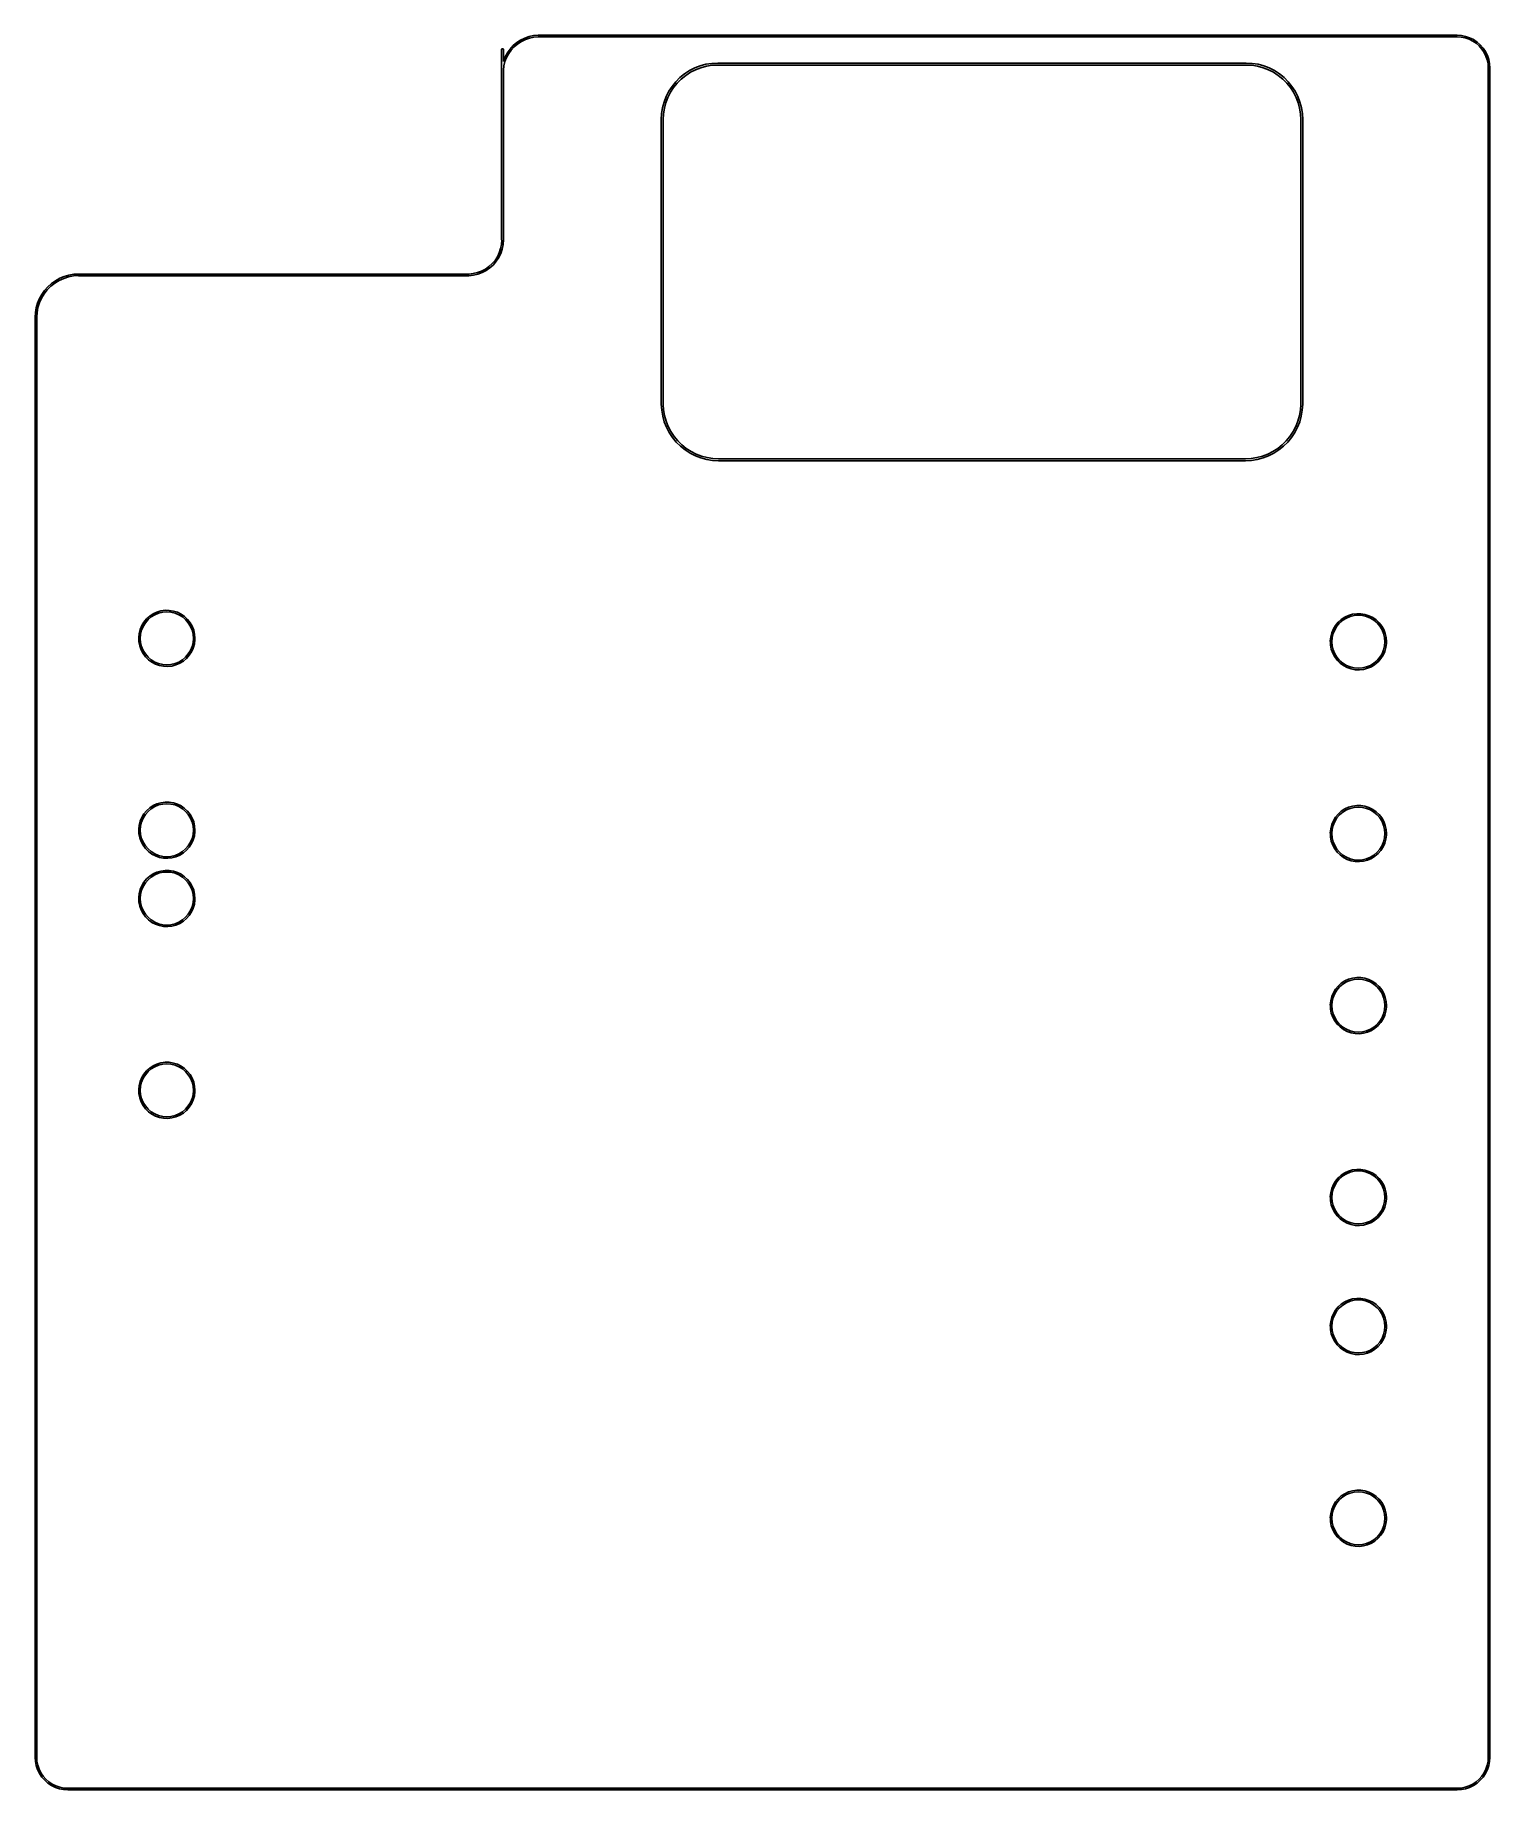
# Model space of a CAD drawing. Extents: x 3.4 to 6.82, y -5.84 to -1.72.
import ezdxf

# ---------------------------------------------------------------- set-up
doc = ezdxf.new("R2010")
doc.units = 0
doc.header["$MEASUREMENT"] = 0
doc.layers.add('BLACK', color=7, linetype='CONTINUOUS')

msp = doc.modelspace()

# ---------------------------------------------------------------- linework, layer by layer
at = {"layer": 'BLACK', "linetype": 'CONTINUOUS'}
for p, q in [((4.54223, -1.73177), (4.55195, -1.72697)), ((4.55195, -1.72697), (4.56219, -1.72339)), ((4.56321, -1.72702), (4.55341, -1.73045)), ((4.56219, -1.72339), (4.57279, -1.72109)), ((4.57336, -1.72482), (4.56321, -1.72702)), ((4.57279, -1.72109), (4.58359, -1.7201)), ((4.5837, -1.72387), (4.57336, -1.72482)), ((4.58359, -1.7201), (4.59424, -1.72043)), ((4.59374, -1.72419), (4.5837, -1.72387)), ((4.59407, -1.72436), (4.59374, -1.72419)), ((4.59416, -1.72433), (4.59407, -1.72436)), ((4.59425, -1.72437), (4.59416, -1.72433)), ((4.59424, -1.72043), (4.59425, -1.72043)), ((4.59425, -1.72043), (6.73913, -1.72043)), ((6.73913, -1.72437), (4.59425, -1.72437)), ((6.73913, -1.72043), (6.74918, -1.72109)), ((6.73946, -1.72423), (6.73913, -1.72437)), ((6.74868, -1.72484), (6.73946, -1.72423)), ((6.75807, -1.7267), (6.74868, -1.72484)), ((6.74918, -1.72109), (6.75905, -1.72305)), ((6.76714, -1.72978), (6.75807, -1.7267)), ((6.75905, -1.72305), (6.76858, -1.72629)), ((6.76858, -1.72629), (6.77761, -1.73074)), ((4.49779, -1.75409), (4.49837, -1.7527)), ((4.49779, -2.20079), (4.49779, -1.75409)), ((4.49837, -1.7527), (4.49976, -1.75212)), ((4.49976, -1.75212), (4.50115, -1.7527)), ((4.50115, -1.7527), (4.50173, -1.75409)), ((4.50173, -1.75409), (4.50173, -1.78237)), ((4.50603, -1.77107), (4.51123, -1.76154)), ((4.51442, -1.76355), (4.50945, -1.77267)), ((4.51123, -1.76154), (4.51754, -1.75273)), ((4.52047, -1.75511), (4.51442, -1.76355)), ((4.51754, -1.75273), (4.52489, -1.74475)), ((4.52751, -1.74747), (4.52047, -1.75511)), ((4.52489, -1.74475), (4.53316, -1.73773)), ((4.53542, -1.74075), (4.52751, -1.74747)), ((4.53316, -1.73773), (4.54223, -1.73177)), ((4.5441, -1.73505), (4.53542, -1.74075)), ((4.55341, -1.73045), (4.5441, -1.73505)), ((6.77572, -1.73401), (6.76714, -1.72978)), ((6.78368, -1.73933), (6.77572, -1.73401)), ((6.77761, -1.73074), (6.78599, -1.73633)), ((6.79088, -1.74565), (6.78368, -1.73933)), ((6.78599, -1.73633), (6.79355, -1.74297)), ((6.79719, -1.75284), (6.79088, -1.74565)), ((6.79355, -1.74297), (6.80019, -1.75054)), ((6.80251, -1.7608), (6.79719, -1.75284)), ((6.80019, -1.75054), (6.80579, -1.75891)), ((6.80675, -1.76939), (6.80251, -1.7608)), ((6.80579, -1.75891), (6.81024, -1.76794)), ((6.80982, -1.77846), (6.80675, -1.76939)), ((6.81024, -1.76794), (6.81348, -1.77748)), ((4.50173, -1.78237), (4.50204, -1.78115)), ((4.50302, -1.79237), (4.50173, -1.80215)), ((4.50173, -1.80215), (4.50173, -2.20079)), ((4.50204, -1.78115), (4.50603, -1.77107)), ((4.50563, -1.78232), (4.50302, -1.79237)), ((4.50945, -1.77267), (4.50563, -1.78232)), ((4.91605, -1.81976), (4.92682, -1.81104)), ((4.92682, -1.81104), (4.93844, -1.80349)), ((4.94072, -1.80743), (4.9295, -1.81472)), ((4.93844, -1.80349), (4.95079, -1.7972)), ((4.95264, -1.80136), (4.94072, -1.80743)), ((4.95079, -1.7972), (4.96372, -1.79224)), ((4.96513, -1.79656), (4.95264, -1.80136)), ((4.96372, -1.79224), (4.9771, -1.78865)), ((4.97805, -1.7931), (4.96513, -1.79656)), ((4.9771, -1.78865), (4.99079, -1.78648)), ((4.99126, -1.79101), (4.97805, -1.7931)), ((4.99079, -1.78648), (5.00462, -1.78576)), ((5.00425, -1.79033), (4.99126, -1.79101)), ((5.00462, -1.79048), (5.00425, -1.79033)), ((5.00462, -1.78576), (5.00462, -1.78576)), ((5.00462, -1.78576), (6.24462, -1.78576)), ((6.24462, -1.79048), (5.00462, -1.79048)), ((6.24462, -1.78576), (6.25846, -1.78648)), ((6.245, -1.79033), (6.24462, -1.79048)), ((6.25798, -1.79101), (6.245, -1.79033)), ((6.2712, -1.7931), (6.25798, -1.79101)), ((6.25846, -1.78648), (6.27214, -1.78865)), ((6.28412, -1.79656), (6.2712, -1.7931)), ((6.27214, -1.78865), (6.28552, -1.79224)), ((6.29661, -1.80136), (6.28412, -1.79656)), ((6.28552, -1.79224), (6.29846, -1.7972)), ((6.30853, -1.80743), (6.29661, -1.80136)), ((6.29846, -1.7972), (6.3108, -1.80349)), ((6.31975, -1.81472), (6.30853, -1.80743)), ((6.3108, -1.80349), (6.32242, -1.81104)), ((6.32242, -1.81104), (6.33319, -1.81976)), ((6.81169, -1.78784), (6.80982, -1.77846)), ((6.8123, -1.79707), (6.81169, -1.78784)), ((6.81216, -1.7974), (6.8123, -1.79707)), ((6.81216, -5.7598), (6.81216, -1.7974)), ((6.81348, -1.77748), (6.81544, -1.78735)), ((6.81544, -1.78735), (6.8161, -1.7974)), ((6.8161, -1.7974), (6.8161, -5.7598)), ((4.8837, -1.86428), (4.88999, -1.85194)), ((4.88999, -1.85194), (4.89754, -1.84032)), ((4.90122, -1.84299), (4.89393, -1.85421)), ((4.89754, -1.84032), (4.90626, -1.82955)), ((4.90964, -1.8326), (4.90122, -1.84299)), ((4.90626, -1.82955), (4.91605, -1.81976)), ((4.9191, -1.82314), (4.90964, -1.8326)), ((4.9295, -1.81472), (4.9191, -1.82314)), ((6.33015, -1.82314), (6.31975, -1.81472)), ((6.33961, -1.8326), (6.33015, -1.82314)), ((6.33319, -1.81976), (6.34299, -1.82955)), ((6.34803, -1.84299), (6.33961, -1.8326)), ((6.34299, -1.82955), (6.35171, -1.84032)), ((6.35531, -1.85421), (6.34803, -1.84299)), ((6.35171, -1.84032), (6.35925, -1.85194)), ((6.35925, -1.85194), (6.36554, -1.86428)), ((4.87299, -1.90429), (4.87515, -1.8906)), ((4.87515, -1.8906), (4.87874, -1.87722)), ((4.8796, -1.89155), (4.87751, -1.90476)), ((4.87874, -1.87722), (4.8837, -1.86428)), ((4.88307, -1.87862), (4.8796, -1.89155)), ((4.88786, -1.86613), (4.88307, -1.87862)), ((4.89393, -1.85421), (4.88786, -1.86613)), ((6.36139, -1.86613), (6.35531, -1.85421)), ((6.36618, -1.87862), (6.36139, -1.86613)), ((6.36554, -1.86428), (6.37051, -1.87722)), ((6.36964, -1.89155), (6.36618, -1.87862)), ((6.37174, -1.90476), (6.36964, -1.89155)), ((6.37051, -1.87722), (6.37409, -1.8906)), ((6.37409, -1.8906), (6.37626, -1.90429)), ((4.87226, -1.91812), (4.87299, -1.90429)), ((4.87226, -2.5862), (4.87226, -1.91812)), ((4.87751, -1.90476), (4.87683, -1.91775)), ((4.87683, -1.91775), (4.87698, -1.91812)), ((4.87698, -1.91812), (4.87698, -2.5862)), ((6.37242, -1.91774), (6.37174, -1.90476)), ((6.37226, -1.91812), (6.37242, -1.91774)), ((6.37226, -2.5862), (6.37226, -1.91812)), ((6.37626, -1.90429), (6.37699, -1.91812)), ((6.37699, -1.91812), (6.37698, -1.91812)), ((6.37698, -1.91812), (6.37698, -2.5862)), ((4.49215, -2.23071), (4.49536, -2.22101)), ((4.49536, -2.22101), (4.4973, -2.21098)), ((4.49901, -2.22197), (4.49565, -2.23212)), ((4.4973, -2.21098), (4.49793, -2.20113)), ((4.49793, -2.20113), (4.49779, -2.20079)), ((4.50105, -2.21146), (4.49901, -2.22197)), ((4.50173, -2.20079), (4.50105, -2.21146)), ((4.45968, -2.26907), (4.46803, -2.26319)), ((4.46803, -2.26319), (4.47558, -2.2563)), ((4.47829, -2.25892), (4.4704, -2.26613)), ((4.47558, -2.2563), (4.48218, -2.2485)), ((4.48521, -2.25075), (4.47829, -2.25892)), ((4.48218, -2.2485), (4.48773, -2.23993)), ((4.49102, -2.24177), (4.48521, -2.25075)), ((4.48773, -2.23993), (4.49215, -2.23071)), ((4.49565, -2.23212), (4.49102, -2.24177)), ((3.43317, -2.31046), (3.44169, -2.30284)), ((3.44948, -2.30173), (3.44015, -2.30905)), ((3.44169, -2.30284), (3.45102, -2.29622)), ((3.45963, -2.2956), (3.44948, -2.30173)), ((3.45102, -2.29622), (3.46103, -2.29069)), ((3.47045, -2.29073), (3.45963, -2.2956)), ((3.46103, -2.29069), (3.47159, -2.28631)), ((3.48177, -2.2872), (3.47045, -2.29073)), ((3.47159, -2.28631), (3.48258, -2.28315)), ((3.49343, -2.28506), (3.48177, -2.2872)), ((3.48258, -2.28315), (3.49385, -2.28123)), ((3.50489, -2.28437), (3.49343, -2.28506)), ((3.49385, -2.28123), (3.50527, -2.28059)), ((3.50527, -2.28453), (3.50489, -2.28437)), ((3.50527, -2.28059), (3.50527, -2.28059)), ((3.50527, -2.28059), (4.42102, -2.28059)), ((4.42102, -2.28453), (3.50527, -2.28453)), ((4.42102, -2.28059), (4.42133, -2.28072)), ((4.42106, -2.28451), (4.42102, -2.28453)), ((4.42109, -2.28453), (4.42106, -2.28451)), ((4.43174, -2.28345), (4.42109, -2.28453)), ((4.42109, -2.28453), (4.42109, -2.28453)), ((4.42133, -2.28072), (4.43112, -2.27972)), ((4.43112, -2.27972), (4.44107, -2.2774)), ((4.44216, -2.28101), (4.43174, -2.28345)), ((4.44107, -2.2774), (4.45064, -2.27383)), ((4.45218, -2.27727), (4.44216, -2.28101)), ((4.45064, -2.27383), (4.45968, -2.26907)), ((4.46164, -2.27228), (4.45218, -2.27727)), ((4.4704, -2.26613), (4.46164, -2.27228)), ((3.40902, -2.34888), (3.4134, -2.33832)), ((3.4134, -2.33832), (3.41893, -2.32831)), ((3.41831, -2.33692), (3.41344, -2.34773)), ((3.42445, -2.32677), (3.41831, -2.33692)), ((3.41893, -2.32831), (3.42555, -2.31898)), ((3.43176, -2.31743), (3.42445, -2.32677)), ((3.42555, -2.31898), (3.43317, -2.31046)), ((3.44015, -2.30905), (3.43176, -2.31743)), ((3.4033, -2.38256), (3.40394, -2.37114)), ((3.4033, -5.7598), (3.4033, -2.38256)), ((3.40394, -2.37114), (3.40586, -2.35987)), ((3.40586, -2.35987), (3.40902, -2.34888)), ((3.40778, -2.37072), (3.40708, -2.38218)), ((3.40708, -2.38218), (3.40724, -2.38256)), ((3.40724, -2.38256), (3.40724, -5.7598)), ((3.40991, -2.35906), (3.40778, -2.37072)), ((3.41344, -2.34773), (3.40991, -2.35906)), ((4.87227, -2.58621), (4.87226, -2.5862)), ((4.87226, -2.58623), (4.87227, -2.58621)), ((4.87226, -2.58624), (4.87226, -2.58623)), ((4.87319, -2.60013), (4.87226, -2.58624)), ((4.87698, -2.5862), (4.87684, -2.58655)), ((4.87684, -2.58655), (4.87771, -2.59959)), ((6.37154, -2.59959), (6.37241, -2.58655)), ((6.37241, -2.58655), (6.37226, -2.5862)), ((6.37698, -2.58623), (6.37606, -2.60013)), ((6.37698, -2.5862), (6.37698, -2.58621)), ((6.37698, -2.58621), (6.37698, -2.58623)), ((6.37698, -2.58623), (6.37698, -2.58623)), ((4.87555, -2.61385), (4.87319, -2.60013)), ((4.87932, -2.62726), (4.87555, -2.61385)), ((4.87771, -2.59959), (4.87999, -2.61285)), ((4.88445, -2.6402), (4.87932, -2.62726)), ((4.87999, -2.61285), (4.88363, -2.6258)), ((4.88363, -2.6258), (4.88859, -2.63831)), ((6.36065, -2.63831), (6.36562, -2.6258)), ((6.36993, -2.62726), (6.36479, -2.6402)), ((6.36562, -2.6258), (6.36926, -2.61285)), ((6.36926, -2.61285), (6.37154, -2.59959)), ((6.3737, -2.61385), (6.36993, -2.62726)), ((6.37606, -2.60013), (6.3737, -2.61385)), ((4.8909, -2.65254), (4.88445, -2.6402)), ((4.88859, -2.63831), (4.89482, -2.65023)), ((4.8986, -2.66415), (4.8909, -2.65254)), ((4.89482, -2.65023), (4.90226, -2.66144)), ((4.90745, -2.6749), (4.8986, -2.66415)), ((4.90226, -2.66144), (4.91081, -2.67183)), ((4.91737, -2.68468), (4.90745, -2.6749)), ((4.91081, -2.67183), (4.92039, -2.68127)), ((6.32885, -2.68127), (6.33844, -2.67183)), ((6.3418, -2.6749), (6.33188, -2.68468)), ((6.33844, -2.67183), (6.34699, -2.66145)), ((6.35065, -2.66415), (6.3418, -2.6749)), ((6.34699, -2.66145), (6.35442, -2.65023)), ((6.35834, -2.65255), (6.35065, -2.66415)), ((6.35442, -2.65023), (6.36065, -2.63831)), ((6.36479, -2.6402), (6.35834, -2.65255)), ((4.92825, -2.69337), (4.91737, -2.68468)), ((4.92039, -2.68127), (4.9309, -2.68967)), ((4.93997, -2.70089), (4.92825, -2.69337)), ((4.9309, -2.68967), (4.94222, -2.69694)), ((4.9524, -2.70716), (4.93997, -2.70089)), ((4.94222, -2.69694), (4.95424, -2.70299)), ((4.96542, -2.71211), (4.9524, -2.70716)), ((4.95424, -2.70299), (4.96681, -2.70777)), ((4.97888, -2.71568), (4.96542, -2.71211)), ((4.96681, -2.70777), (4.97982, -2.71122)), ((4.99264, -2.71784), (4.97888, -2.71568)), ((4.97982, -2.71122), (4.99311, -2.71331)), ((4.99311, -2.71331), (5.00618, -2.71399)), ((5.00618, -2.71399), (5.00655, -2.71383)), ((5.00655, -2.71383), (6.2427, -2.71383)), ((6.2427, -2.71383), (6.24294, -2.71393)), ((6.24294, -2.71393), (6.24307, -2.71399)), ((6.24307, -2.71399), (6.25613, -2.71331)), ((6.25613, -2.71331), (6.26943, -2.71123)), ((6.27036, -2.71568), (6.25661, -2.71784)), ((6.26943, -2.71123), (6.28243, -2.70778)), ((6.28382, -2.71211), (6.27036, -2.71568)), ((6.28243, -2.70778), (6.29501, -2.703)), ((6.29684, -2.70716), (6.28382, -2.71211)), ((6.29501, -2.703), (6.30702, -2.69694)), ((6.30928, -2.7009), (6.29684, -2.70716)), ((6.30702, -2.69694), (6.31834, -2.68967)), ((6.321, -2.69337), (6.30928, -2.7009)), ((6.31834, -2.68967), (6.32885, -2.68127)), ((6.33188, -2.68468), (6.321, -2.69337)), ((5.00655, -2.71856), (4.99264, -2.71784)), ((6.2427, -2.71856), (5.00655, -2.71856)), ((6.25661, -2.71784), (6.2427, -2.71856)), ((6.2427, -2.71856), (6.2427, -2.71856)), ((3.66492, -3.08958), (3.67221, -3.08307)), ((3.6758, -3.08507), (3.66838, -3.09141)), ((3.67221, -3.08307), (3.68039, -3.07771)), ((3.68412, -3.07997), (3.6758, -3.08507)), ((3.68039, -3.07771), (3.68926, -3.07362)), ((3.69314, -3.07623), (3.68412, -3.07997)), ((3.68926, -3.07362), (3.69865, -3.07089)), ((3.70263, -3.07396), (3.69314, -3.07623)), ((3.69865, -3.07089), (3.70833, -3.06957)), ((3.71236, -3.07319), (3.70263, -3.07396)), ((3.70833, -3.06957), (3.71811, -3.0697)), ((3.72209, -3.07396), (3.71236, -3.07319)), ((3.71811, -3.0697), (3.72775, -3.07127)), ((3.73158, -3.07623), (3.72209, -3.07396)), ((3.72775, -3.07127), (3.73706, -3.07425)), ((3.7406, -3.07997), (3.73158, -3.07623)), ((3.73706, -3.07425), (3.74583, -3.07857)), ((3.74892, -3.08507), (3.7406, -3.07997)), ((3.74583, -3.07857), (3.75386, -3.08414)), ((3.75634, -3.09141), (3.74892, -3.08507)), ((3.75386, -3.08414), (3.76098, -3.09084)), ((6.46749, -3.09095), (6.47566, -3.08559)), ((6.47566, -3.08559), (6.48454, -3.0815)), ((6.48841, -3.08411), (6.4794, -3.08784)), ((6.48454, -3.0815), (6.49392, -3.07876)), ((6.4979, -3.08183), (6.48841, -3.08411)), ((6.49392, -3.07876), (6.50361, -3.07744)), ((6.50763, -3.08106), (6.4979, -3.08183)), ((6.50361, -3.07744), (6.51338, -3.07757)), ((6.51736, -3.08183), (6.50763, -3.08106)), ((6.51338, -3.07757), (6.52303, -3.07914)), ((6.52685, -3.08411), (6.51736, -3.08183)), ((6.52303, -3.07914), (6.53234, -3.08212)), ((6.53587, -3.08784), (6.52685, -3.08411)), ((6.53234, -3.08212), (6.5411, -3.08644)), ((6.5411, -3.08644), (6.54913, -3.09201)), ((3.64644, -3.13366), (3.64742, -3.12394)), ((3.64742, -3.12394), (3.64982, -3.11447)), ((3.64982, -3.11447), (3.6536, -3.10545)), ((3.65092, -3.12566), (3.65016, -3.13539)), ((3.6532, -3.11617), (3.65092, -3.12566)), ((3.65694, -3.10715), (3.6532, -3.11617)), ((3.6536, -3.10545), (3.65867, -3.0971)), ((3.66204, -3.09883), (3.65694, -3.10715)), ((3.65867, -3.0971), (3.66492, -3.08958)), ((3.66838, -3.09141), (3.66204, -3.09883)), ((3.76268, -3.09883), (3.75634, -3.09141)), ((3.76098, -3.09084), (3.76703, -3.09851)), ((3.76778, -3.10715), (3.76268, -3.09883)), ((3.76703, -3.09851), (3.77188, -3.107)), ((3.77151, -3.11617), (3.76778, -3.10715)), ((3.77379, -3.12566), (3.77151, -3.11617)), ((3.77188, -3.107), (3.77542, -3.11611)), ((3.77456, -3.13539), (3.77379, -3.12566)), ((3.77542, -3.11611), (3.77758, -3.12564)), ((3.77758, -3.12564), (3.7783, -3.13539)), ((6.44269, -3.13181), (6.4451, -3.12234)), ((6.4451, -3.12234), (6.44888, -3.11333)), ((6.44848, -3.12404), (6.4462, -3.13353)), ((6.45221, -3.11503), (6.44848, -3.12404)), ((6.44888, -3.11333), (6.45395, -3.10497)), ((6.45731, -3.1067), (6.45221, -3.11503)), ((6.45395, -3.10497), (6.4602, -3.09745)), ((6.46365, -3.09928), (6.45731, -3.1067)), ((6.4602, -3.09745), (6.46749, -3.09095)), ((6.47107, -3.09294), (6.46365, -3.09928)), ((6.4794, -3.08784), (6.47107, -3.09294)), ((6.54419, -3.09294), (6.53587, -3.08784)), ((6.55162, -3.09928), (6.54419, -3.09294)), ((6.54913, -3.09201), (6.55625, -3.09871)), ((6.55795, -3.1067), (6.55162, -3.09928)), ((6.55625, -3.09871), (6.5623, -3.10639)), ((6.56305, -3.11503), (6.55795, -3.1067)), ((6.5623, -3.10639), (6.56715, -3.11487)), ((6.56679, -3.12404), (6.56305, -3.11503)), ((6.56907, -3.13353), (6.56679, -3.12404)), ((6.56715, -3.11487), (6.5707, -3.12398)), ((6.5707, -3.12398), (6.57285, -3.13352)), ((3.64652, -3.13539), (3.64644, -3.13366)), ((3.6469, -3.14343), (3.64652, -3.13539)), ((3.64881, -3.15301), (3.6469, -3.14343)), ((3.65211, -3.16221), (3.64881, -3.15301)), ((3.65016, -3.13539), (3.65092, -3.14512)), ((3.65092, -3.14512), (3.6532, -3.15461)), ((3.65674, -3.17082), (3.65211, -3.16221)), ((3.6532, -3.15461), (3.65694, -3.16363)), ((3.65694, -3.16363), (3.66204, -3.17195)), ((3.76268, -3.17195), (3.76778, -3.16363)), ((3.77031, -3.16686), (3.76502, -3.17508)), ((3.76778, -3.16363), (3.77151, -3.15461)), ((3.77433, -3.15794), (3.77031, -3.16686)), ((3.77151, -3.15461), (3.77379, -3.14512)), ((3.77379, -3.14512), (3.77456, -3.13539)), ((3.77698, -3.14854), (3.77433, -3.15794)), ((3.77821, -3.13884), (3.77698, -3.14854)), ((3.7783, -3.13539), (3.77821, -3.13884)), ((6.44171, -3.14154), (6.44269, -3.13181)), ((6.44179, -3.14326), (6.44171, -3.14154)), ((6.44218, -3.1513), (6.44179, -3.14326)), ((6.44409, -3.16089), (6.44218, -3.1513)), ((6.44739, -3.17009), (6.44409, -3.16089)), ((6.4462, -3.13353), (6.44543, -3.14326)), ((6.44543, -3.14326), (6.4462, -3.15299)), ((6.4462, -3.15299), (6.44848, -3.16248)), ((6.44848, -3.16248), (6.45221, -3.1715)), ((6.56305, -3.1715), (6.56679, -3.16248)), ((6.5696, -3.16582), (6.56559, -3.17473)), ((6.56679, -3.16248), (6.56907, -3.15299)), ((6.56983, -3.14326), (6.56907, -3.13353)), ((6.56907, -3.15299), (6.56983, -3.14326)), ((6.57225, -3.15641), (6.5696, -3.16582)), ((6.57349, -3.14672), (6.57225, -3.15641)), ((6.57285, -3.13352), (6.57358, -3.14326)), ((6.57358, -3.14326), (6.57349, -3.14672)), ((3.66259, -3.17865), (3.65674, -3.17082)), ((3.66204, -3.17195), (3.66838, -3.17937)), ((3.66953, -3.18553), (3.66259, -3.17865)), ((3.66838, -3.17937), (3.6758, -3.18571)), ((3.67741, -3.19131), (3.66953, -3.18553)), ((3.6758, -3.18571), (3.68412, -3.19081)), ((3.68606, -3.19587), (3.67741, -3.19131)), ((3.68412, -3.19081), (3.69314, -3.19455)), ((3.69529, -3.19909), (3.68606, -3.19587)), ((3.69314, -3.19455), (3.70263, -3.19682)), ((3.70489, -3.20091), (3.69529, -3.19909)), ((3.70263, -3.19682), (3.71236, -3.19759)), ((3.71466, -3.20129), (3.70489, -3.20091)), ((3.71236, -3.19759), (3.72209, -3.19682)), ((3.72438, -3.20023), (3.71466, -3.20129)), ((3.72209, -3.19682), (3.73158, -3.19455)), ((3.73383, -3.19774), (3.72438, -3.20023)), ((3.73158, -3.19455), (3.7406, -3.19081)), ((3.74281, -3.19388), (3.73383, -3.19774)), ((3.7406, -3.19081), (3.74892, -3.18571)), ((3.75112, -3.18874), (3.74281, -3.19388)), ((3.74892, -3.18571), (3.75634, -3.17937)), ((3.75858, -3.18242), (3.75112, -3.18874)), ((3.75634, -3.17937), (3.76268, -3.17195)), ((3.76502, -3.17508), (3.75858, -3.18242)), ((6.45202, -3.1787), (6.44739, -3.17009)), ((6.45786, -3.18653), (6.45202, -3.1787)), ((6.45221, -3.1715), (6.45731, -3.17982)), ((6.45731, -3.17982), (6.46365, -3.18725)), ((6.46481, -3.19341), (6.45786, -3.18653)), ((6.46365, -3.18725), (6.47107, -3.19358)), ((6.47269, -3.19919), (6.46481, -3.19341)), ((6.47107, -3.19358), (6.4794, -3.19868)), ((6.48134, -3.20374), (6.47269, -3.19919)), ((6.4794, -3.19868), (6.48841, -3.20242)), ((6.49057, -3.20696), (6.48134, -3.20374)), ((6.48841, -3.20242), (6.4979, -3.2047)), ((6.50017, -3.20878), (6.49057, -3.20696)), ((6.4979, -3.2047), (6.50763, -3.20546)), ((6.50994, -3.20917), (6.50017, -3.20878)), ((6.50763, -3.20546), (6.51736, -3.2047)), ((6.51965, -3.2081), (6.50994, -3.20917)), ((6.51736, -3.2047), (6.52685, -3.20242)), ((6.5291, -3.20562), (6.51965, -3.2081)), ((6.52685, -3.20242), (6.53587, -3.19868)), ((6.53808, -3.20176), (6.5291, -3.20562)), ((6.53587, -3.19868), (6.54419, -3.19358)), ((6.5464, -3.19661), (6.53808, -3.20176)), ((6.54419, -3.19358), (6.55162, -3.18725)), ((6.55386, -3.1903), (6.5464, -3.19661)), ((6.55162, -3.18725), (6.55795, -3.17982)), ((6.5603, -3.18295), (6.55386, -3.1903)), ((6.55795, -3.17982), (6.56305, -3.1715)), ((6.56559, -3.17473), (6.5603, -3.18295)), ((3.65867, -3.5471), (3.66492, -3.53958)), ((3.66492, -3.53958), (3.67221, -3.53307)), ((3.6758, -3.53507), (3.66838, -3.54141)), ((3.67221, -3.53307), (3.68039, -3.52771)), ((3.68412, -3.52997), (3.6758, -3.53507)), ((3.68039, -3.52771), (3.68926, -3.52362)), ((3.69314, -3.52623), (3.68412, -3.52997)), ((3.68926, -3.52362), (3.69865, -3.52089)), ((3.70263, -3.52396), (3.69314, -3.52623)), ((3.69865, -3.52089), (3.70833, -3.51957)), ((3.71236, -3.52319), (3.70263, -3.52396)), ((3.70833, -3.51957), (3.71811, -3.5197)), ((3.72209, -3.52396), (3.71236, -3.52319)), ((3.71811, -3.5197), (3.72775, -3.52127)), ((3.73158, -3.52623), (3.72209, -3.52396)), ((3.72775, -3.52127), (3.73706, -3.52425)), ((3.7406, -3.52997), (3.73158, -3.52623)), ((3.73706, -3.52425), (3.74583, -3.52857)), ((3.74892, -3.53507), (3.7406, -3.52997)), ((3.74583, -3.52857), (3.75386, -3.53414)), ((3.75634, -3.54141), (3.74892, -3.53507)), ((3.75386, -3.53414), (3.76098, -3.54084)), ((6.46749, -3.54095), (6.47566, -3.53559)), ((6.4794, -3.53784), (6.47107, -3.54294)), ((6.47566, -3.53559), (6.48454, -3.5315)), ((6.48841, -3.53411), (6.4794, -3.53784)), ((6.48454, -3.5315), (6.49392, -3.52876)), ((6.4979, -3.53183), (6.48841, -3.53411)), ((6.49392, -3.52876), (6.50361, -3.52744)), ((6.50763, -3.53106), (6.4979, -3.53183)), ((6.50361, -3.52744), (6.51338, -3.52757)), ((6.51736, -3.53183), (6.50763, -3.53106)), ((6.51338, -3.52757), (6.52303, -3.52914)), ((6.52685, -3.53411), (6.51736, -3.53183)), ((6.52303, -3.52914), (6.53234, -3.53212)), ((6.53587, -3.53784), (6.52685, -3.53411)), ((6.53234, -3.53212), (6.5411, -3.53644)), ((6.54419, -3.54294), (6.53587, -3.53784)), ((6.5411, -3.53644), (6.54913, -3.54202)), ((3.64644, -3.58366), (3.64742, -3.57394)), ((3.64742, -3.57394), (3.64982, -3.56447)), ((3.64982, -3.56447), (3.6536, -3.55545)), ((3.65092, -3.57566), (3.65016, -3.58539)), ((3.6532, -3.56617), (3.65092, -3.57566)), ((3.65694, -3.55715), (3.6532, -3.56617)), ((3.6536, -3.55545), (3.65867, -3.5471)), ((3.66204, -3.54883), (3.65694, -3.55715)), ((3.66838, -3.54141), (3.66204, -3.54883)), ((3.76268, -3.54883), (3.75634, -3.54141)), ((3.76098, -3.54084), (3.76703, -3.54851)), ((3.76778, -3.55715), (3.76268, -3.54883)), ((3.76703, -3.54851), (3.77188, -3.557)), ((3.77151, -3.56617), (3.76778, -3.55715)), ((3.77379, -3.57566), (3.77151, -3.56617)), ((3.77188, -3.557), (3.77542, -3.56611)), ((3.77456, -3.58539), (3.77379, -3.57566)), ((3.77542, -3.56611), (3.77758, -3.57564)), ((3.77758, -3.57564), (3.7783, -3.58539)), ((6.44269, -3.58181), (6.4451, -3.57234)), ((6.4451, -3.57234), (6.44888, -3.56333)), ((6.44848, -3.57404), (6.4462, -3.58353)), ((6.45221, -3.56503), (6.44848, -3.57404)), ((6.44888, -3.56333), (6.45395, -3.55497)), ((6.45731, -3.5567), (6.45221, -3.56503)), ((6.45395, -3.55497), (6.4602, -3.54745)), ((6.46365, -3.54928), (6.45731, -3.5567)), ((6.4602, -3.54745), (6.46749, -3.54095)), ((6.47107, -3.54294), (6.46365, -3.54928)), ((6.55162, -3.54928), (6.54419, -3.54294)), ((6.54913, -3.54202), (6.55625, -3.54871)), ((6.55795, -3.5567), (6.55162, -3.54928)), ((6.55625, -3.54871), (6.5623, -3.55639)), ((6.56305, -3.56503), (6.55795, -3.5567)), ((6.5623, -3.55639), (6.56715, -3.56487)), ((6.56679, -3.57404), (6.56305, -3.56503)), ((6.56907, -3.58353), (6.56679, -3.57404)), ((6.56715, -3.56487), (6.5707, -3.57398)), ((6.5707, -3.57398), (6.57285, -3.58352)), ((3.64652, -3.58539), (3.64644, -3.58366)), ((3.6469, -3.59343), (3.64652, -3.58539)), ((3.64881, -3.60301), (3.6469, -3.59343)), ((3.65211, -3.61221), (3.64881, -3.60301)), ((3.65016, -3.58539), (3.65092, -3.59512)), ((3.65092, -3.59512), (3.6532, -3.60461)), ((3.65674, -3.62082), (3.65211, -3.61221)), ((3.6532, -3.60461), (3.65694, -3.61363)), ((3.66259, -3.62865), (3.65674, -3.62082)), ((3.65694, -3.61363), (3.66204, -3.62195)), ((3.66204, -3.62195), (3.66838, -3.62937)), ((3.75634, -3.62937), (3.76268, -3.62195)), ((3.76268, -3.62195), (3.76778, -3.61363)), ((3.77031, -3.61686), (3.76502, -3.62508)), ((3.76778, -3.61363), (3.77151, -3.60461)), ((3.77433, -3.60794), (3.77031, -3.61686)), ((3.77151, -3.60461), (3.77379, -3.59512)), ((3.77379, -3.59512), (3.77456, -3.58539)), ((3.77698, -3.59854), (3.77433, -3.60794)), ((3.77821, -3.58884), (3.77698, -3.59854)), ((3.7783, -3.58539), (3.77821, -3.58884)), ((6.44171, -3.59154), (6.44269, -3.58181)), ((6.44179, -3.59326), (6.44171, -3.59154)), ((6.44218, -3.6013), (6.44179, -3.59326)), ((6.44409, -3.61089), (6.44218, -3.6013)), ((6.44739, -3.62009), (6.44409, -3.61089)), ((6.4462, -3.58353), (6.44543, -3.59326)), ((6.44543, -3.59326), (6.4462, -3.60299)), ((6.4462, -3.60299), (6.44848, -3.61248)), ((6.45202, -3.6287), (6.44739, -3.62009)), ((6.44848, -3.61248), (6.45221, -3.6215)), ((6.45221, -3.6215), (6.45731, -3.62982)), ((6.55795, -3.62982), (6.56305, -3.6215)), ((6.56305, -3.6215), (6.56679, -3.61248)), ((6.5696, -3.61582), (6.56559, -3.62473)), ((6.56679, -3.61248), (6.56907, -3.60299)), ((6.56983, -3.59326), (6.56907, -3.58353)), ((6.56907, -3.60299), (6.56983, -3.59326)), ((6.57225, -3.60641), (6.5696, -3.61582)), ((6.57349, -3.59672), (6.57225, -3.60641)), ((6.57285, -3.58352), (6.57358, -3.59326)), ((6.57358, -3.59326), (6.57349, -3.59672)), ((3.66953, -3.63553), (3.66259, -3.62865)), ((3.66838, -3.62937), (3.6758, -3.63571)), ((3.67741, -3.64131), (3.66953, -3.63553)), ((3.6758, -3.63571), (3.68412, -3.64081)), ((3.68606, -3.64587), (3.67741, -3.64131)), ((3.68412, -3.64081), (3.69314, -3.64455)), ((3.69529, -3.64909), (3.68606, -3.64587)), ((3.69314, -3.64455), (3.70263, -3.64682)), ((3.70489, -3.65091), (3.69529, -3.64909)), ((3.70263, -3.64682), (3.71236, -3.64759)), ((3.71466, -3.65129), (3.70489, -3.65091)), ((3.71236, -3.64759), (3.72209, -3.64682)), ((3.72438, -3.65023), (3.71466, -3.65129)), ((3.72209, -3.64682), (3.73158, -3.64455)), ((3.73383, -3.64774), (3.72438, -3.65023)), ((3.73158, -3.64455), (3.7406, -3.64081)), ((3.74281, -3.64388), (3.73383, -3.64774)), ((3.7406, -3.64081), (3.74892, -3.63571)), ((3.75112, -3.63874), (3.74281, -3.64388)), ((3.74892, -3.63571), (3.75634, -3.62937)), ((3.75858, -3.63243), (3.75112, -3.63874)), ((3.76502, -3.62508), (3.75858, -3.63243)), ((6.45786, -3.63653), (6.45202, -3.6287)), ((6.45731, -3.62982), (6.46365, -3.63725)), ((6.46481, -3.64341), (6.45786, -3.63653)), ((6.46365, -3.63725), (6.47107, -3.64358)), ((6.47269, -3.64919), (6.46481, -3.64341)), ((6.47107, -3.64358), (6.4794, -3.64868)), ((6.48134, -3.65374), (6.47269, -3.64919)), ((6.4794, -3.64868), (6.48841, -3.65242)), ((6.49057, -3.65696), (6.48134, -3.65374)), ((6.48841, -3.65242), (6.4979, -3.6547)), ((6.50017, -3.65878), (6.49057, -3.65696)), ((6.4979, -3.6547), (6.50763, -3.65546)), ((6.50994, -3.65917), (6.50017, -3.65878)), ((6.50763, -3.65546), (6.51736, -3.6547)), ((6.51965, -3.6581), (6.50994, -3.65917)), ((6.51736, -3.6547), (6.52685, -3.65242)), ((6.5291, -3.65562), (6.51965, -3.6581)), ((6.52685, -3.65242), (6.53587, -3.64868)), ((6.53808, -3.65176), (6.5291, -3.65562)), ((6.53587, -3.64868), (6.54419, -3.64358)), ((6.5464, -3.64661), (6.53808, -3.65176)), ((6.54419, -3.64358), (6.55162, -3.63725)), ((6.55386, -3.6403), (6.5464, -3.64661)), ((6.55162, -3.63725), (6.55795, -3.62982)), ((6.5603, -3.63295), (6.55386, -3.6403)), ((6.56559, -3.62473), (6.5603, -3.63295)), ((3.65867, -3.70733), (3.66492, -3.69982)), ((3.66838, -3.70164), (3.66204, -3.70907)), ((3.66492, -3.69982), (3.67221, -3.69331)), ((3.6758, -3.69531), (3.66838, -3.70164)), ((3.67221, -3.69331), (3.68039, -3.68795)), ((3.68412, -3.69021), (3.6758, -3.69531)), ((3.68039, -3.68795), (3.68926, -3.68386)), ((3.69314, -3.68647), (3.68412, -3.69021)), ((3.68926, -3.68386), (3.69865, -3.68112)), ((3.70263, -3.68419), (3.69314, -3.68647)), ((3.69865, -3.68112), (3.70833, -3.6798)), ((3.71236, -3.68343), (3.70263, -3.68419)), ((3.70833, -3.6798), (3.71811, -3.67993)), ((3.72209, -3.68419), (3.71236, -3.68343)), ((3.71811, -3.67993), (3.72775, -3.6815)), ((3.73158, -3.68647), (3.72209, -3.68419)), ((3.72775, -3.6815), (3.73706, -3.68448)), ((3.7406, -3.69021), (3.73158, -3.68647)), ((3.73706, -3.68448), (3.74583, -3.68881)), ((3.74892, -3.69531), (3.7406, -3.69021)), ((3.74583, -3.68881), (3.75386, -3.69438)), ((3.75634, -3.70164), (3.74892, -3.69531)), ((3.75386, -3.69438), (3.76098, -3.70107)), ((3.76268, -3.70907), (3.75634, -3.70164)), ((3.76098, -3.70107), (3.76703, -3.70875)), ((3.64644, -3.7439), (3.64742, -3.73417)), ((3.64652, -3.74563), (3.64644, -3.7439)), ((3.6469, -3.75366), (3.64652, -3.74563)), ((3.64742, -3.73417), (3.64982, -3.7247)), ((3.64982, -3.7247), (3.6536, -3.71569)), ((3.65092, -3.7359), (3.65016, -3.74563)), ((3.65016, -3.74563), (3.65092, -3.75536)), ((3.6532, -3.72641), (3.65092, -3.7359)), ((3.65694, -3.71739), (3.6532, -3.72641)), ((3.6536, -3.71569), (3.65867, -3.70733)), ((3.66204, -3.70907), (3.65694, -3.71739)), ((3.76778, -3.71739), (3.76268, -3.70907)), ((3.76703, -3.70875), (3.77188, -3.71724)), ((3.77151, -3.72641), (3.76778, -3.71739)), ((3.77379, -3.7359), (3.77151, -3.72641)), ((3.77188, -3.71724), (3.77542, -3.72635)), ((3.77456, -3.74563), (3.77379, -3.7359)), ((3.77379, -3.75536), (3.77456, -3.74563)), ((3.77542, -3.72635), (3.77758, -3.73588)), ((3.77758, -3.73588), (3.7783, -3.74563)), ((3.7783, -3.74563), (3.77821, -3.74908)), ((3.64881, -3.76325), (3.6469, -3.75366)), ((3.65211, -3.77245), (3.64881, -3.76325)), ((3.65092, -3.75536), (3.6532, -3.76485)), ((3.65674, -3.78106), (3.65211, -3.77245)), ((3.6532, -3.76485), (3.65694, -3.77386)), ((3.66259, -3.78889), (3.65674, -3.78106)), ((3.65694, -3.77386), (3.66204, -3.78219)), ((3.66204, -3.78219), (3.66838, -3.78961)), ((3.75634, -3.78961), (3.76268, -3.78219)), ((3.76502, -3.78531), (3.75858, -3.79266)), ((3.76268, -3.78219), (3.76778, -3.77386)), ((3.77031, -3.77709), (3.76502, -3.78531)), ((3.76778, -3.77386), (3.77151, -3.76485)), ((3.77433, -3.76818), (3.77031, -3.77709)), ((3.77151, -3.76485), (3.77379, -3.75536)), ((3.77698, -3.75877), (3.77433, -3.76818)), ((3.77821, -3.74908), (3.77698, -3.75877)), ((3.66953, -3.79577), (3.66259, -3.78889)), ((3.66838, -3.78961), (3.6758, -3.79595)), ((3.67741, -3.80155), (3.66953, -3.79577)), ((3.6758, -3.79595), (3.68412, -3.80105)), ((3.68606, -3.8061), (3.67741, -3.80155)), ((3.68412, -3.80105), (3.69314, -3.80478)), ((3.69529, -3.80932), (3.68606, -3.8061)), ((3.69314, -3.80478), (3.70263, -3.80706)), ((3.70489, -3.81115), (3.69529, -3.80932)), ((3.70263, -3.80706), (3.71236, -3.80783)), ((3.71466, -3.81153), (3.70489, -3.81115)), ((3.71236, -3.80783), (3.72209, -3.80706)), ((3.72438, -3.81047), (3.71466, -3.81153)), ((3.72209, -3.80706), (3.73158, -3.80478)), ((3.73383, -3.80798), (3.72438, -3.81047)), ((3.73158, -3.80478), (3.7406, -3.80105)), ((3.74281, -3.80412), (3.73383, -3.80798)), ((3.7406, -3.80105), (3.74892, -3.79595)), ((3.75112, -3.79898), (3.74281, -3.80412)), ((3.74892, -3.79595), (3.75634, -3.78961)), ((3.75858, -3.79266), (3.75112, -3.79898)), ((6.45395, -3.95851), (6.4602, -3.951)), ((6.4602, -3.951), (6.46749, -3.94449)), ((6.47107, -3.94649), (6.46365, -3.95283)), ((6.46749, -3.94449), (6.47566, -3.93913)), ((6.4794, -3.94139), (6.47107, -3.94649)), ((6.47566, -3.93913), (6.48454, -3.93504)), ((6.48841, -3.93765), (6.4794, -3.94139)), ((6.48454, -3.93504), (6.49392, -3.9323)), ((6.4979, -3.93537), (6.48841, -3.93765)), ((6.49392, -3.9323), (6.50361, -3.93099)), ((6.50763, -3.93461), (6.4979, -3.93537)), ((6.50361, -3.93099), (6.51338, -3.93111)), ((6.51736, -3.93537), (6.50763, -3.93461)), ((6.51338, -3.93111), (6.52303, -3.93268)), ((6.52685, -3.93765), (6.51736, -3.93537)), ((6.52303, -3.93268), (6.53234, -3.93566)), ((6.53587, -3.94139), (6.52685, -3.93765)), ((6.53234, -3.93566), (6.5411, -3.93999)), ((6.54419, -3.94649), (6.53587, -3.94139)), ((6.5411, -3.93999), (6.54913, -3.94556)), ((6.55162, -3.95283), (6.54419, -3.94649)), ((6.54913, -3.94556), (6.55625, -3.95226)), ((6.44171, -3.99508), (6.44269, -3.98536)), ((6.44269, -3.98536), (6.4451, -3.97588)), ((6.4451, -3.97588), (6.44888, -3.96687)), ((6.4462, -3.98708), (6.44543, -3.99681)), ((6.44848, -3.97759), (6.4462, -3.98708)), ((6.45221, -3.96857), (6.44848, -3.97759)), ((6.44888, -3.96687), (6.45395, -3.95851)), ((6.45731, -3.96025), (6.45221, -3.96857)), ((6.46365, -3.95283), (6.45731, -3.96025)), ((6.55795, -3.96025), (6.55162, -3.95283)), ((6.55625, -3.95226), (6.5623, -3.95993)), ((6.56305, -3.96857), (6.55795, -3.96025)), ((6.5623, -3.95993), (6.56715, -3.96842)), ((6.56679, -3.97759), (6.56305, -3.96857)), ((6.56907, -3.98708), (6.56679, -3.97759)), ((6.56715, -3.96842), (6.5707, -3.97753)), ((6.56983, -3.99681), (6.56907, -3.98708)), ((6.5707, -3.97753), (6.57285, -3.98706)), ((6.57285, -3.98706), (6.57358, -3.99681)), ((6.44179, -3.99681), (6.44171, -3.99508)), ((6.44218, -4.00484), (6.44179, -3.99681)), ((6.44409, -4.01443), (6.44218, -4.00484)), ((6.44739, -4.02363), (6.44409, -4.01443)), ((6.44543, -3.99681), (6.4462, -4.00654)), ((6.4462, -4.00654), (6.44848, -4.01603)), ((6.45202, -4.03224), (6.44739, -4.02363)), ((6.44848, -4.01603), (6.45221, -4.02505)), ((6.45786, -4.04007), (6.45202, -4.03224)), ((6.45221, -4.02505), (6.45731, -4.03337)), ((6.45731, -4.03337), (6.46365, -4.04079)), ((6.55162, -4.04079), (6.55795, -4.03337)), ((6.55795, -4.03337), (6.56305, -4.02505)), ((6.56559, -4.02827), (6.5603, -4.03649)), ((6.56305, -4.02505), (6.56679, -4.01603)), ((6.5696, -4.01936), (6.56559, -4.02827)), ((6.56679, -4.01603), (6.56907, -4.00654)), ((6.56907, -4.00654), (6.56983, -3.99681)), ((6.57225, -4.00995), (6.5696, -4.01936)), ((6.57349, -4.00026), (6.57225, -4.00995)), ((6.57358, -3.99681), (6.57349, -4.00026)), ((6.46481, -4.04695), (6.45786, -4.04007)), ((6.46365, -4.04079), (6.47107, -4.04713)), ((6.47269, -4.05273), (6.46481, -4.04695)), ((6.47107, -4.04713), (6.4794, -4.05223)), ((6.48134, -4.05728), (6.47269, -4.05273)), ((6.4794, -4.05223), (6.48841, -4.05596)), ((6.49057, -4.0605), (6.48134, -4.05728)), ((6.48841, -4.05596), (6.4979, -4.05824)), ((6.50017, -4.06233), (6.49057, -4.0605)), ((6.4979, -4.05824), (6.50763, -4.05901)), ((6.50994, -4.06271), (6.50017, -4.06233)), ((6.50763, -4.05901), (6.51736, -4.05824)), ((6.51965, -4.06165), (6.50994, -4.06271)), ((6.51736, -4.05824), (6.52685, -4.05596)), ((6.5291, -4.05916), (6.51965, -4.06165)), ((6.52685, -4.05596), (6.53587, -4.05223)), ((6.53808, -4.0553), (6.5291, -4.05916)), ((6.53587, -4.05223), (6.54419, -4.04713)), ((6.5464, -4.05016), (6.53808, -4.0553)), ((6.54419, -4.04713), (6.55162, -4.04079)), ((6.55386, -4.04384), (6.5464, -4.05016)), ((6.5603, -4.03649), (6.55386, -4.04384)), ((3.6536, -4.16569), (3.65867, -4.15733)), ((3.65867, -4.15733), (3.66492, -4.14982)), ((3.66838, -4.15164), (3.66204, -4.15907)), ((3.66492, -4.14982), (3.67221, -4.14331)), ((3.6758, -4.14531), (3.66838, -4.15164)), ((3.67221, -4.14331), (3.68039, -4.13795)), ((3.68412, -4.14021), (3.6758, -4.14531)), ((3.68039, -4.13795), (3.68926, -4.13386)), ((3.69314, -4.13647), (3.68412, -4.14021)), ((3.68926, -4.13386), (3.69865, -4.13112)), ((3.70263, -4.13419), (3.69314, -4.13647)), ((3.69865, -4.13112), (3.70833, -4.1298)), ((3.71236, -4.13343), (3.70263, -4.13419)), ((3.70833, -4.1298), (3.71811, -4.12993)), ((3.72209, -4.13419), (3.71236, -4.13343)), ((3.71811, -4.12993), (3.72775, -4.1315)), ((3.73158, -4.13647), (3.72209, -4.13419)), ((3.72775, -4.1315), (3.73706, -4.13448)), ((3.7406, -4.14021), (3.73158, -4.13647)), ((3.73706, -4.13448), (3.74583, -4.13881)), ((3.74892, -4.14531), (3.7406, -4.14021)), ((3.74583, -4.13881), (3.75386, -4.14438)), ((3.75634, -4.15164), (3.74892, -4.14531)), ((3.75386, -4.14438), (3.76098, -4.15107)), ((3.76268, -4.15907), (3.75634, -4.15164)), ((3.76098, -4.15107), (3.76703, -4.15875)), ((3.64644, -4.1939), (3.64742, -4.18417)), ((3.64652, -4.19563), (3.64644, -4.1939)), ((3.6469, -4.20366), (3.64652, -4.19563)), ((3.64742, -4.18417), (3.64982, -4.1747)), ((3.64982, -4.1747), (3.6536, -4.16569)), ((3.65092, -4.1859), (3.65016, -4.19563)), ((3.65016, -4.19563), (3.65092, -4.20536)), ((3.6532, -4.17641), (3.65092, -4.1859)), ((3.65694, -4.16739), (3.6532, -4.17641)), ((3.66204, -4.15907), (3.65694, -4.16739)), ((3.76778, -4.16739), (3.76268, -4.15907)), ((3.76703, -4.15875), (3.77188, -4.16724)), ((3.77151, -4.17641), (3.76778, -4.16739)), ((3.77379, -4.1859), (3.77151, -4.17641)), ((3.77188, -4.16724), (3.77542, -4.17635)), ((3.77456, -4.19563), (3.77379, -4.1859)), ((3.77379, -4.20536), (3.77456, -4.19563)), ((3.77542, -4.17635), (3.77758, -4.18588)), ((3.77758, -4.18588), (3.7783, -4.19563)), ((3.7783, -4.19563), (3.77821, -4.19908)), ((3.64881, -4.21325), (3.6469, -4.20366)), ((3.65211, -4.22245), (3.64881, -4.21325)), ((3.65092, -4.20536), (3.6532, -4.21485)), ((3.65674, -4.23106), (3.65211, -4.22245)), ((3.6532, -4.21485), (3.65694, -4.22386)), ((3.66259, -4.23889), (3.65674, -4.23106)), ((3.65694, -4.22386), (3.66204, -4.23219)), ((3.66204, -4.23219), (3.66838, -4.23961)), ((3.66953, -4.24577), (3.66259, -4.23889)), ((3.66838, -4.23961), (3.6758, -4.24595)), ((3.74892, -4.24595), (3.75634, -4.23961)), ((3.75634, -4.23961), (3.76268, -4.23219)), ((3.76502, -4.23531), (3.75858, -4.24266)), ((3.76268, -4.23219), (3.76778, -4.22386)), ((3.77031, -4.22709), (3.76502, -4.23531)), ((3.76778, -4.22386), (3.77151, -4.21485)), ((3.77433, -4.21818), (3.77031, -4.22709)), ((3.77151, -4.21485), (3.77379, -4.20536)), ((3.77698, -4.20877), (3.77433, -4.21818)), ((3.77821, -4.19908), (3.77698, -4.20877)), ((3.67741, -4.25155), (3.66953, -4.24577)), ((3.6758, -4.24595), (3.68412, -4.25105)), ((3.68606, -4.2561), (3.67741, -4.25155)), ((3.68412, -4.25105), (3.69314, -4.25478)), ((3.69529, -4.25932), (3.68606, -4.2561)), ((3.69314, -4.25478), (3.70263, -4.25706)), ((3.70489, -4.26115), (3.69529, -4.25932)), ((3.70263, -4.25706), (3.71236, -4.25783)), ((3.71466, -4.26153), (3.70489, -4.26115)), ((3.71236, -4.25783), (3.72209, -4.25706)), ((3.72438, -4.26047), (3.71466, -4.26153)), ((3.72209, -4.25706), (3.73158, -4.25478)), ((3.73383, -4.25798), (3.72438, -4.26047)), ((3.73158, -4.25478), (3.7406, -4.25105)), ((3.74281, -4.25412), (3.73383, -4.25798)), ((3.7406, -4.25105), (3.74892, -4.24595)), ((3.75112, -4.24898), (3.74281, -4.25412)), ((3.75858, -4.24266), (3.75112, -4.24898)), ((6.45395, -4.40851), (6.4602, -4.401)), ((6.46365, -4.40283), (6.45731, -4.41025)), ((6.4602, -4.401), (6.46749, -4.39449)), ((6.47107, -4.39649), (6.46365, -4.40283)), ((6.46749, -4.39449), (6.47566, -4.38913)), ((6.4794, -4.39139), (6.47107, -4.39649)), ((6.47566, -4.38913), (6.48454, -4.38504)), ((6.48841, -4.38765), (6.4794, -4.39139)), ((6.48454, -4.38504), (6.49392, -4.3823)), ((6.4979, -4.38537), (6.48841, -4.38765)), ((6.49392, -4.3823), (6.50361, -4.38099)), ((6.50763, -4.38461), (6.4979, -4.38537)), ((6.50361, -4.38099), (6.51338, -4.38111)), ((6.51736, -4.38537), (6.50763, -4.38461)), ((6.51338, -4.38111), (6.52303, -4.38268)), ((6.52685, -4.38765), (6.51736, -4.38537)), ((6.52303, -4.38268), (6.53234, -4.38566)), ((6.53587, -4.39139), (6.52685, -4.38765)), ((6.53234, -4.38566), (6.5411, -4.38999)), ((6.54419, -4.39649), (6.53587, -4.39139)), ((6.5411, -4.38999), (6.54913, -4.39556)), ((6.55162, -4.40283), (6.54419, -4.39649)), ((6.54913, -4.39556), (6.55625, -4.40226)), ((6.55795, -4.41025), (6.55162, -4.40283)), ((6.55625, -4.40226), (6.5623, -4.40993)), ((6.44171, -4.44508), (6.44269, -4.43536)), ((6.44179, -4.44681), (6.44171, -4.44508)), ((6.44269, -4.43536), (6.4451, -4.42588)), ((6.4451, -4.42588), (6.44888, -4.41687)), ((6.4462, -4.43708), (6.44543, -4.44681)), ((6.44848, -4.42759), (6.4462, -4.43708)), ((6.45221, -4.41857), (6.44848, -4.42759)), ((6.44888, -4.41687), (6.45395, -4.40851)), ((6.45731, -4.41025), (6.45221, -4.41857)), ((6.56305, -4.41857), (6.55795, -4.41025)), ((6.5623, -4.40993), (6.56715, -4.41842)), ((6.56679, -4.42759), (6.56305, -4.41857)), ((6.56907, -4.43708), (6.56679, -4.42759)), ((6.56715, -4.41842), (6.5707, -4.42753)), ((6.56983, -4.44681), (6.56907, -4.43708)), ((6.5707, -4.42753), (6.57285, -4.43706)), ((6.57285, -4.43706), (6.57358, -4.44681)), ((6.44218, -4.45484), (6.44179, -4.44681)), ((6.44409, -4.46443), (6.44218, -4.45484)), ((6.44739, -4.47363), (6.44409, -4.46443)), ((6.44543, -4.44681), (6.4462, -4.45654)), ((6.4462, -4.45654), (6.44848, -4.46603)), ((6.45202, -4.48224), (6.44739, -4.47363)), ((6.44848, -4.46603), (6.45221, -4.47505)), ((6.45786, -4.49007), (6.45202, -4.48224)), ((6.45221, -4.47505), (6.45731, -4.48337)), ((6.45731, -4.48337), (6.46365, -4.49079)), ((6.55162, -4.49079), (6.55795, -4.48337)), ((6.5603, -4.48649), (6.55386, -4.49384)), ((6.55795, -4.48337), (6.56305, -4.47505)), ((6.56559, -4.47827), (6.5603, -4.48649)), ((6.56305, -4.47505), (6.56679, -4.46603)), ((6.5696, -4.46936), (6.56559, -4.47827)), ((6.56679, -4.46603), (6.56907, -4.45654)), ((6.56907, -4.45654), (6.56983, -4.44681)), ((6.57225, -4.45995), (6.5696, -4.46936)), ((6.57349, -4.45026), (6.57225, -4.45995)), ((6.57358, -4.44681), (6.57349, -4.45026)), ((6.46481, -4.49695), (6.45786, -4.49007)), ((6.46365, -4.49079), (6.47107, -4.49713)), ((6.47269, -4.50273), (6.46481, -4.49695)), ((6.47107, -4.49713), (6.4794, -4.50223)), ((6.48134, -4.50728), (6.47269, -4.50273)), ((6.4794, -4.50223), (6.48841, -4.50596)), ((6.49057, -4.5105), (6.48134, -4.50728)), ((6.48841, -4.50596), (6.4979, -4.50824)), ((6.50017, -4.51233), (6.49057, -4.5105)), ((6.4979, -4.50824), (6.50763, -4.50901)), ((6.50994, -4.51271), (6.50017, -4.51233)), ((6.50763, -4.50901), (6.51736, -4.50824)), ((6.51965, -4.51165), (6.50994, -4.51271)), ((6.51736, -4.50824), (6.52685, -4.50596)), ((6.5291, -4.50916), (6.51965, -4.51165)), ((6.52685, -4.50596), (6.53587, -4.50223)), ((6.53808, -4.5053), (6.5291, -4.50916)), ((6.53587, -4.50223), (6.54419, -4.49713)), ((6.5464, -4.50016), (6.53808, -4.5053)), ((6.54419, -4.49713), (6.55162, -4.49079)), ((6.55386, -4.49384), (6.5464, -4.50016)), ((6.46749, -4.69725), (6.47566, -4.69189)), ((6.47566, -4.69189), (6.48454, -4.68779)), ((6.48841, -4.69041), (6.4794, -4.69414)), ((6.48454, -4.68779), (6.49392, -4.68506)), ((6.4979, -4.68813), (6.48841, -4.69041)), ((6.49392, -4.68506), (6.50361, -4.68374)), ((6.50763, -4.68736), (6.4979, -4.68813)), ((6.50361, -4.68374), (6.51338, -4.68387)), ((6.51736, -4.68813), (6.50763, -4.68736)), ((6.51338, -4.68387), (6.52303, -4.68544)), ((6.52685, -4.69041), (6.51736, -4.68813)), ((6.52303, -4.68544), (6.53234, -4.68842)), ((6.53587, -4.69414), (6.52685, -4.69041)), ((6.53234, -4.68842), (6.5411, -4.69274)), ((6.5411, -4.69274), (6.54913, -4.69831)), ((6.44269, -4.73811), (6.4451, -4.72864)), ((6.4451, -4.72864), (6.44888, -4.71962)), ((6.44848, -4.73034), (6.4462, -4.73983)), ((6.45221, -4.72132), (6.44848, -4.73034)), ((6.44888, -4.71962), (6.45395, -4.71127)), ((6.45731, -4.713), (6.45221, -4.72132)), ((6.45395, -4.71127), (6.4602, -4.70375)), ((6.46365, -4.70558), (6.45731, -4.713)), ((6.4602, -4.70375), (6.46749, -4.69725)), ((6.47107, -4.69924), (6.46365, -4.70558)), ((6.4794, -4.69414), (6.47107, -4.69924)), ((6.54419, -4.69924), (6.53587, -4.69414)), ((6.55162, -4.70558), (6.54419, -4.69924)), ((6.54913, -4.69831), (6.55625, -4.70501)), ((6.55795, -4.713), (6.55162, -4.70558)), ((6.55625, -4.70501), (6.5623, -4.71269)), ((6.56305, -4.72132), (6.55795, -4.713)), ((6.5623, -4.71269), (6.56715, -4.72117)), ((6.56679, -4.73034), (6.56305, -4.72132)), ((6.56907, -4.73983), (6.56679, -4.73034)), ((6.56715, -4.72117), (6.5707, -4.73028)), ((6.5707, -4.73028), (6.57285, -4.73982)), ((6.44171, -4.74784), (6.44269, -4.73811)), ((6.44179, -4.74956), (6.44171, -4.74784)), ((6.44218, -4.7576), (6.44179, -4.74956)), ((6.44409, -4.76719), (6.44218, -4.7576)), ((6.44739, -4.77639), (6.44409, -4.76719)), ((6.4462, -4.73983), (6.44543, -4.74956)), ((6.44543, -4.74956), (6.4462, -4.75929)), ((6.4462, -4.75929), (6.44848, -4.76878)), ((6.44848, -4.76878), (6.45221, -4.7778)), ((6.56305, -4.7778), (6.56679, -4.76878)), ((6.5696, -4.77212), (6.56559, -4.78103)), ((6.56679, -4.76878), (6.56907, -4.75929)), ((6.56983, -4.74956), (6.56907, -4.73983)), ((6.56907, -4.75929), (6.56983, -4.74956)), ((6.57225, -4.76271), (6.5696, -4.77212)), ((6.57349, -4.75301), (6.57225, -4.76271)), ((6.57285, -4.73982), (6.57358, -4.74956)), ((6.57358, -4.74956), (6.57349, -4.75301)), ((6.45202, -4.785), (6.44739, -4.77639)), ((6.45786, -4.79283), (6.45202, -4.785)), ((6.45221, -4.7778), (6.45731, -4.78612)), ((6.45731, -4.78612), (6.46365, -4.79354)), ((6.46481, -4.79971), (6.45786, -4.79283)), ((6.46365, -4.79354), (6.47107, -4.79988)), ((6.47269, -4.80549), (6.46481, -4.79971)), ((6.47107, -4.79988), (6.4794, -4.80498)), ((6.48134, -4.81004), (6.47269, -4.80549)), ((6.4794, -4.80498), (6.48841, -4.80872)), ((6.49057, -4.81326), (6.48134, -4.81004)), ((6.48841, -4.80872), (6.4979, -4.811)), ((6.50017, -4.81508), (6.49057, -4.81326)), ((6.4979, -4.811), (6.50763, -4.81176)), ((6.50994, -4.81547), (6.50017, -4.81508)), ((6.50763, -4.81176), (6.51736, -4.811)), ((6.51965, -4.8144), (6.50994, -4.81547)), ((6.51736, -4.811), (6.52685, -4.80872)), ((6.5291, -4.81192), (6.51965, -4.8144)), ((6.52685, -4.80872), (6.53587, -4.80498)), ((6.53808, -4.80806), (6.5291, -4.81192)), ((6.53587, -4.80498), (6.54419, -4.79988)), ((6.5464, -4.80291), (6.53808, -4.80806)), ((6.54419, -4.79988), (6.55162, -4.79354)), ((6.55386, -4.7966), (6.5464, -4.80291)), ((6.55162, -4.79354), (6.55795, -4.78612)), ((6.5603, -4.78925), (6.55386, -4.7966)), ((6.55795, -4.78612), (6.56305, -4.7778)), ((6.56559, -4.78103), (6.5603, -4.78925)), ((6.46749, -5.14725), (6.47566, -5.14189)), ((6.4794, -5.14414), (6.47107, -5.14924)), ((6.47566, -5.14189), (6.48454, -5.13779)), ((6.48841, -5.14041), (6.4794, -5.14414)), ((6.48454, -5.13779), (6.49392, -5.13506)), ((6.4979, -5.13813), (6.48841, -5.14041)), ((6.49392, -5.13506), (6.50361, -5.13374)), ((6.50763, -5.13736), (6.4979, -5.13813)), ((6.50361, -5.13374), (6.51338, -5.13387)), ((6.51736, -5.13813), (6.50763, -5.13736)), ((6.51338, -5.13387), (6.52303, -5.13544)), ((6.52685, -5.14041), (6.51736, -5.13813)), ((6.52303, -5.13544), (6.53234, -5.13842)), ((6.53587, -5.14414), (6.52685, -5.14041)), ((6.53234, -5.13842), (6.5411, -5.14274)), ((6.54419, -5.14924), (6.53587, -5.14414)), ((6.5411, -5.14274), (6.54913, -5.14831)), ((6.44269, -5.18811), (6.4451, -5.17864)), ((6.4451, -5.17864), (6.44888, -5.16962)), ((6.44848, -5.18034), (6.4462, -5.18983)), ((6.45221, -5.17132), (6.44848, -5.18034)), ((6.44888, -5.16962), (6.45395, -5.16127)), ((6.45731, -5.163), (6.45221, -5.17132)), ((6.45395, -5.16127), (6.4602, -5.15375)), ((6.46365, -5.15558), (6.45731, -5.163)), ((6.4602, -5.15375), (6.46749, -5.14725)), ((6.47107, -5.14924), (6.46365, -5.15558)), ((6.55162, -5.15558), (6.54419, -5.14924)), ((6.54913, -5.14831), (6.55625, -5.15501)), ((6.55795, -5.163), (6.55162, -5.15558)), ((6.55625, -5.15501), (6.5623, -5.16269)), ((6.56305, -5.17132), (6.55795, -5.163)), ((6.5623, -5.16269), (6.56715, -5.17117)), ((6.56679, -5.18034), (6.56305, -5.17132)), ((6.56907, -5.18983), (6.56679, -5.18034)), ((6.56715, -5.17117), (6.5707, -5.18028)), ((6.5707, -5.18028), (6.57285, -5.18982)), ((6.44171, -5.19784), (6.44269, -5.18811)), ((6.44179, -5.19956), (6.44171, -5.19784)), ((6.44218, -5.2076), (6.44179, -5.19956)), ((6.44409, -5.21719), (6.44218, -5.2076)), ((6.44739, -5.22639), (6.44409, -5.21719)), ((6.4462, -5.18983), (6.44543, -5.19956)), ((6.44543, -5.19956), (6.4462, -5.20929)), ((6.4462, -5.20929), (6.44848, -5.21878)), ((6.45202, -5.235), (6.44739, -5.22639)), ((6.44848, -5.21878), (6.45221, -5.2278)), ((6.45221, -5.2278), (6.45731, -5.23612)), ((6.55795, -5.23612), (6.56305, -5.2278)), ((6.56305, -5.2278), (6.56679, -5.21878)), ((6.5696, -5.22212), (6.56559, -5.23103)), ((6.56679, -5.21878), (6.56907, -5.20929)), ((6.56983, -5.19956), (6.56907, -5.18983)), ((6.56907, -5.20929), (6.56983, -5.19956)), ((6.57225, -5.21271), (6.5696, -5.22212)), ((6.57349, -5.20301), (6.57225, -5.21271)), ((6.57285, -5.18982), (6.57358, -5.19956)), ((6.57358, -5.19956), (6.57349, -5.20301)), ((6.45786, -5.24283), (6.45202, -5.235)), ((6.45731, -5.23612), (6.46365, -5.24354)), ((6.46481, -5.24971), (6.45786, -5.24283)), ((6.46365, -5.24354), (6.47107, -5.24988)), ((6.47269, -5.25549), (6.46481, -5.24971)), ((6.47107, -5.24988), (6.4794, -5.25498)), ((6.48134, -5.26004), (6.47269, -5.25549)), ((6.4794, -5.25498), (6.48841, -5.25872)), ((6.49057, -5.26326), (6.48134, -5.26004)), ((6.48841, -5.25872), (6.4979, -5.261)), ((6.50017, -5.26508), (6.49057, -5.26326)), ((6.4979, -5.261), (6.50763, -5.26176)), ((6.50994, -5.26547), (6.50017, -5.26508)), ((6.50763, -5.26176), (6.51736, -5.261)), ((6.51965, -5.2644), (6.50994, -5.26547)), ((6.51736, -5.261), (6.52685, -5.25872)), ((6.5291, -5.26192), (6.51965, -5.2644)), ((6.52685, -5.25872), (6.53587, -5.25498)), ((6.53808, -5.25806), (6.5291, -5.26192)), ((6.53587, -5.25498), (6.54419, -5.24988)), ((6.5464, -5.25291), (6.53808, -5.25806)), ((6.54419, -5.24988), (6.55162, -5.24354)), ((6.55386, -5.2466), (6.5464, -5.25291)), ((6.55162, -5.24354), (6.55795, -5.23612)), ((6.5603, -5.23925), (6.55386, -5.2466)), ((6.56559, -5.23103), (6.5603, -5.23925)), ((3.40396, -5.76985), (3.4033, -5.7598)), ((3.40724, -5.7598), (3.4071, -5.76013)), ((3.4071, -5.76013), (3.40771, -5.76935)), ((6.81169, -5.76935), (6.8123, -5.76013)), ((6.8123, -5.76013), (6.81216, -5.7598)), ((6.8161, -5.7598), (6.81544, -5.76985)), ((3.40593, -5.77972), (3.40396, -5.76985)), ((3.40916, -5.78925), (3.40593, -5.77972)), ((3.40771, -5.76935), (3.40958, -5.77874)), ((3.41361, -5.79828), (3.40916, -5.78925)), ((3.40958, -5.77874), (3.41265, -5.78781)), ((3.41265, -5.78781), (3.41689, -5.79639)), ((3.41921, -5.80665), (3.41361, -5.79828)), ((3.41689, -5.79639), (3.42221, -5.80435)), ((3.42221, -5.80435), (3.42852, -5.81155)), ((6.79088, -5.81155), (6.79719, -5.80435)), ((6.79719, -5.80435), (6.80251, -5.79639)), ((6.80579, -5.79828), (6.80019, -5.80665)), ((6.80251, -5.79639), (6.80675, -5.78781)), ((6.81024, -5.78925), (6.80579, -5.79828)), ((6.80675, -5.78781), (6.80982, -5.77874)), ((6.80982, -5.77874), (6.81169, -5.76935)), ((6.81348, -5.77972), (6.81024, -5.78925)), ((6.81544, -5.76985), (6.81348, -5.77972)), ((3.42585, -5.81422), (3.41921, -5.80665)), ((3.43342, -5.82086), (3.42585, -5.81422)), ((3.42852, -5.81155), (3.43572, -5.81786)), ((3.44179, -5.82646), (3.43342, -5.82086)), ((3.43572, -5.81786), (3.44368, -5.82318)), ((3.45082, -5.83091), (3.44179, -5.82646)), ((3.44368, -5.82318), (3.45226, -5.82742)), ((3.46035, -5.83415), (3.45082, -5.83091)), ((3.45226, -5.82742), (3.46133, -5.83049)), ((3.47023, -5.83611), (3.46035, -5.83415)), ((3.46133, -5.83049), (3.47072, -5.83236)), ((3.48027, -5.83677), (3.47023, -5.83611)), ((3.47072, -5.83236), (3.47995, -5.83297)), ((3.47995, -5.83297), (3.48027, -5.83283)), ((3.48027, -5.83283), (6.73913, -5.83283)), ((6.73913, -5.83677), (3.48027, -5.83677)), ((6.73913, -5.83283), (6.73946, -5.83297)), ((6.74918, -5.83611), (6.73913, -5.83677)), ((6.73946, -5.83297), (6.74868, -5.83236)), ((6.74868, -5.83236), (6.75807, -5.83049)), ((6.75905, -5.83415), (6.74918, -5.83611)), ((6.75807, -5.83049), (6.76714, -5.82742)), ((6.76858, -5.83091), (6.75905, -5.83415)), ((6.76714, -5.82742), (6.77572, -5.82318)), ((6.77761, -5.82646), (6.76858, -5.83091)), ((6.77572, -5.82318), (6.78368, -5.81786)), ((6.78599, -5.82086), (6.77761, -5.82646)), ((6.78368, -5.81786), (6.79088, -5.81155)), ((6.79355, -5.81422), (6.78599, -5.82086)), ((6.80019, -5.80665), (6.79355, -5.81422))]:
    msp.add_line(p, q, dxfattribs=at)

doc.saveas('drawing.dxf')
